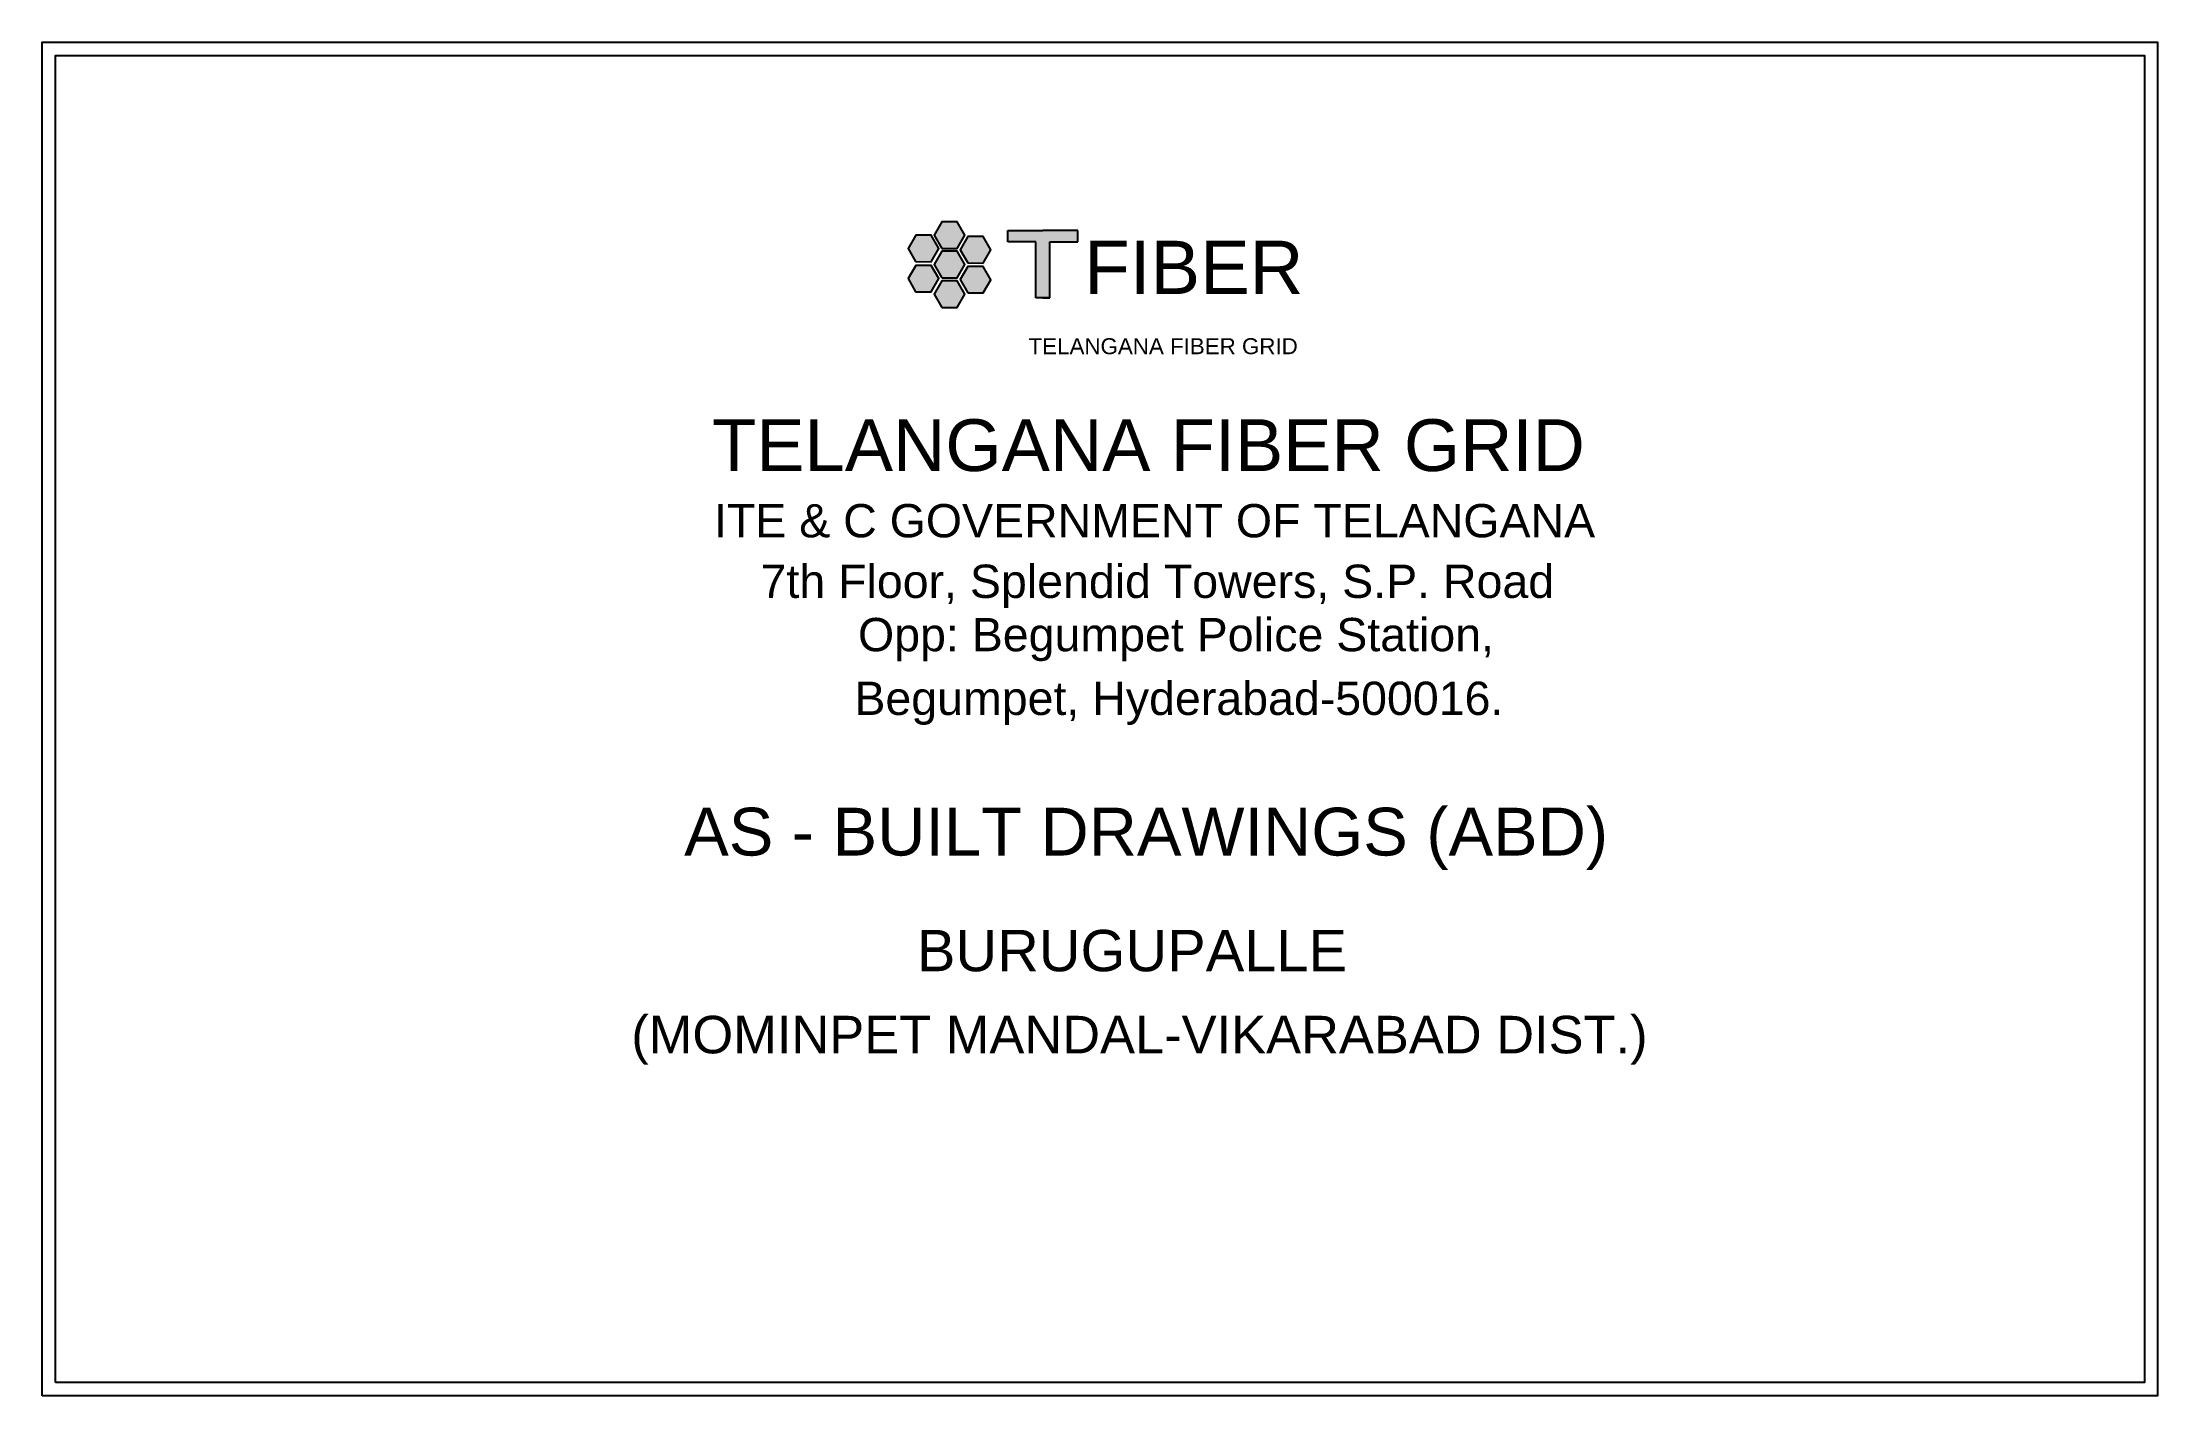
# Model space of a CAD drawing. Header units: inches. Extents: x 1065 to 7171, y 350 to 1611.
# Drawn here: x 1064.8 to 1461.9, y 1160.7 to 1414.7 of the extents above; entities that cross this region are included whole.
import ezdxf
from ezdxf.enums import TextEntityAlignment as Align

# ---------------------------------------------------------------- set-up
doc = ezdxf.new("R2010")
doc.units = ezdxf.units.IN
doc.header["$MEASUREMENT"] = 0
doc.layers.add('Asbuilt_title', color=7, linetype='Continuous')
doc.layers.add('ROW', color=5, linetype='Continuous')
doc.styles.add('200', font='swisse.ttf')
doc.styles.get("Standard").update_dxf_attribs({"font": 'arial.ttf'})

msp = doc.modelspace()

# ---------------------------------------------------------------- texts
at = {"color": 18, "true_color": 0x000000}
msp.add_text('FIBER', height=10, dxfattribs=at).set_placement((1260.37, 1367.48))
at = {"color": 252, "true_color": 0x939598}
msp.add_text('TELANGANA FIBER GRID', height=3, dxfattribs=at).set_placement((1249.91, 1356.18))
at = {"layer": 'ROW', "color": 5, "style": '200'}
for s, height, p in [(' TELANGANA FIBER GRID', 9.7276, (1270.52, 1339.1)), ('ITE & C GOVERNMENT OF TELANGANA', 6.25, (1273.55, 1324.92)), ('7th Floor, Splendid Towers, S.P. Road', 6.25, (1274.08, 1313.55)), ('Opp: Begumpet Police Station,', 6.25, (1277.58, 1303.54)), ('Begumpet, Hyderabad-500016.', 6.25, (1278.12, 1291.58))]:
    msp.add_text(s, height=height, dxfattribs=at).set_placement(p, align=Align.MIDDLE_CENTER)
at = {"layer": 'ROW', "color": 6, "style": '200'}
msp.add_text('AS - BUILT DRAWINGS (ABD) ', height=8.9745, dxfattribs=at).set_placement((1273.72, 1266.55), align=Align.MIDDLE_CENTER)
at = {"layer": 'ROW', "color": 1, "style": '200'}
for s, height, p in [('BURUGUPALLE', 7.7624, (1269.31, 1244.22)), ('(MOMINPET MANDAL-VIKARABAD DIST.)', 7.0435, (1270.72, 1228.45))]:
    msp.add_text(s, height=height, dxfattribs=at).set_placement(p, align=Align.MIDDLE_CENTER)

# ---------------------------------------------------------------- hatches: boundary and pattern name
h = msp.add_hatch(color=256)
h.set_gradient(color1=(102, 0, 204), color2=(102, 0, 204), tint=1)
h.paths.add_polyline_path([(1236.47, 1370.52), (1237.92, 1373), (1236.49, 1375.49), (1233.61, 1375.5), (1232.17, 1373.02), (1233.6, 1370.52)])
h.paths.add_polyline_path([(1236.47, 1376.02), (1237.92, 1378.51), (1236.49, 1381), (1233.61, 1381), (1232.17, 1378.52), (1233.6, 1376.03)])
h.paths.add_polyline_path([(1227.29, 1376.04), (1228.71, 1373.55), (1231.59, 1373.54), (1233.03, 1376.02), (1231.6, 1378.51), (1228.73, 1378.52)])
h.paths.add_polyline_path([(1228.71, 1367.89), (1231.59, 1367.88), (1233.03, 1370.36), (1231.6, 1372.85), (1228.73, 1372.86), (1227.29, 1370.38)])
h.paths.add_polyline_path([(1232.21, 1367.45), (1233.64, 1364.95), (1236.51, 1364.95), (1237.95, 1367.43), (1236.52, 1369.92), (1233.65, 1369.93)])
h.paths.add_polyline_path([(1238.49, 1367.69), (1241.36, 1367.68), (1242.8, 1370.16), (1241.37, 1372.65), (1238.5, 1372.66), (1237.06, 1370.18)])
h.paths.add_polyline_path([(1241.37, 1378.27), (1238.5, 1378.28), (1237.06, 1375.79), (1238.49, 1373.3), (1241.36, 1373.29), (1242.8, 1375.78)])
h = msp.add_hatch(color=256)
h.set_gradient(color1=(102, 0, 204), color2=(102, 0, 204), tint=1)
h.paths.add_polyline_path([(1253.89, 1377.29), (1259.14, 1377.29), (1259.14, 1379.39), (1252.58, 1379.39), (1246.01, 1379.39), (1246.01, 1377.29), (1251.26, 1377.29), (1251.26, 1366.79), (1252.58, 1366.79), (1253.89, 1366.79)])

# ---------------------------------------------------------------- linework, layer by layer
for p, q in [((1246.01, 1377.29), (1246.01, 1379.39)), ((1246.01, 1379.39), (1252.58, 1379.39)), ((1259.14, 1379.39), (1252.58, 1379.39)), ((1259.14, 1377.29), (1259.14, 1379.39)), ((1251.26, 1377.29), (1246.01, 1377.29)), ((1251.26, 1366.79), (1251.26, 1377.29)), ((1253.89, 1366.79), (1253.89, 1377.29)), ((1253.89, 1377.29), (1259.14, 1377.29)), ((1252.58, 1366.79), (1251.26, 1366.79)), ((1253.89, 1366.79), (1252.58, 1366.79)), ((1252.58, 1366.79), (1253.89, 1366.79))]:
    msp.add_line(p, q)
for points in [[(1228.71, 1373.55), (1231.59, 1373.54), (1233.03, 1376.02), (1231.6, 1378.51), (1228.73, 1378.52), (1227.29, 1376.04)], [(1233.6, 1376.03), (1236.47, 1376.02), (1237.92, 1378.51), (1236.49, 1381), (1233.61, 1381), (1232.17, 1378.52)], [(1238.49, 1373.3), (1241.36, 1373.29), (1242.8, 1375.78), (1241.37, 1378.27), (1238.5, 1378.28), (1237.06, 1375.79)], [(1233.6, 1370.52), (1236.47, 1370.52), (1237.92, 1373), (1236.49, 1375.49), (1233.61, 1375.5), (1232.17, 1373.02)], [(1228.71, 1367.89), (1231.59, 1367.88), (1233.03, 1370.36), (1231.6, 1372.85), (1228.73, 1372.86), (1227.29, 1370.38)], [(1238.49, 1367.69), (1241.36, 1367.68), (1242.8, 1370.16), (1241.37, 1372.65), (1238.5, 1372.66), (1237.06, 1370.18)], [(1233.64, 1364.95), (1236.51, 1364.95), (1237.95, 1367.43), (1236.52, 1369.92), (1233.65, 1369.93), (1232.21, 1367.45)]]:
    msp.add_lwpolyline(points, close=True)
at = {"layer": 'Asbuilt_title'}
for points in [[(1064.77, 1160.66), (1064.77, 1414.73), (1461.85, 1414.73), (1461.85, 1160.66)], [(1067.26, 1163.15), (1067.26, 1412.24), (1459.36, 1412.24), (1459.36, 1163.15)]]:
    msp.add_lwpolyline(points, close=True, dxfattribs=at)

msp.set_redraw_order([(e.dxf.handle, doc.entitydb.next_handle()) for e in msp.query("TEXT MTEXT ATTDEF DIMENSION ARC_DIMENSION")])  # texts and dimensions are drawn at this point

doc.saveas('drawing.dxf')
